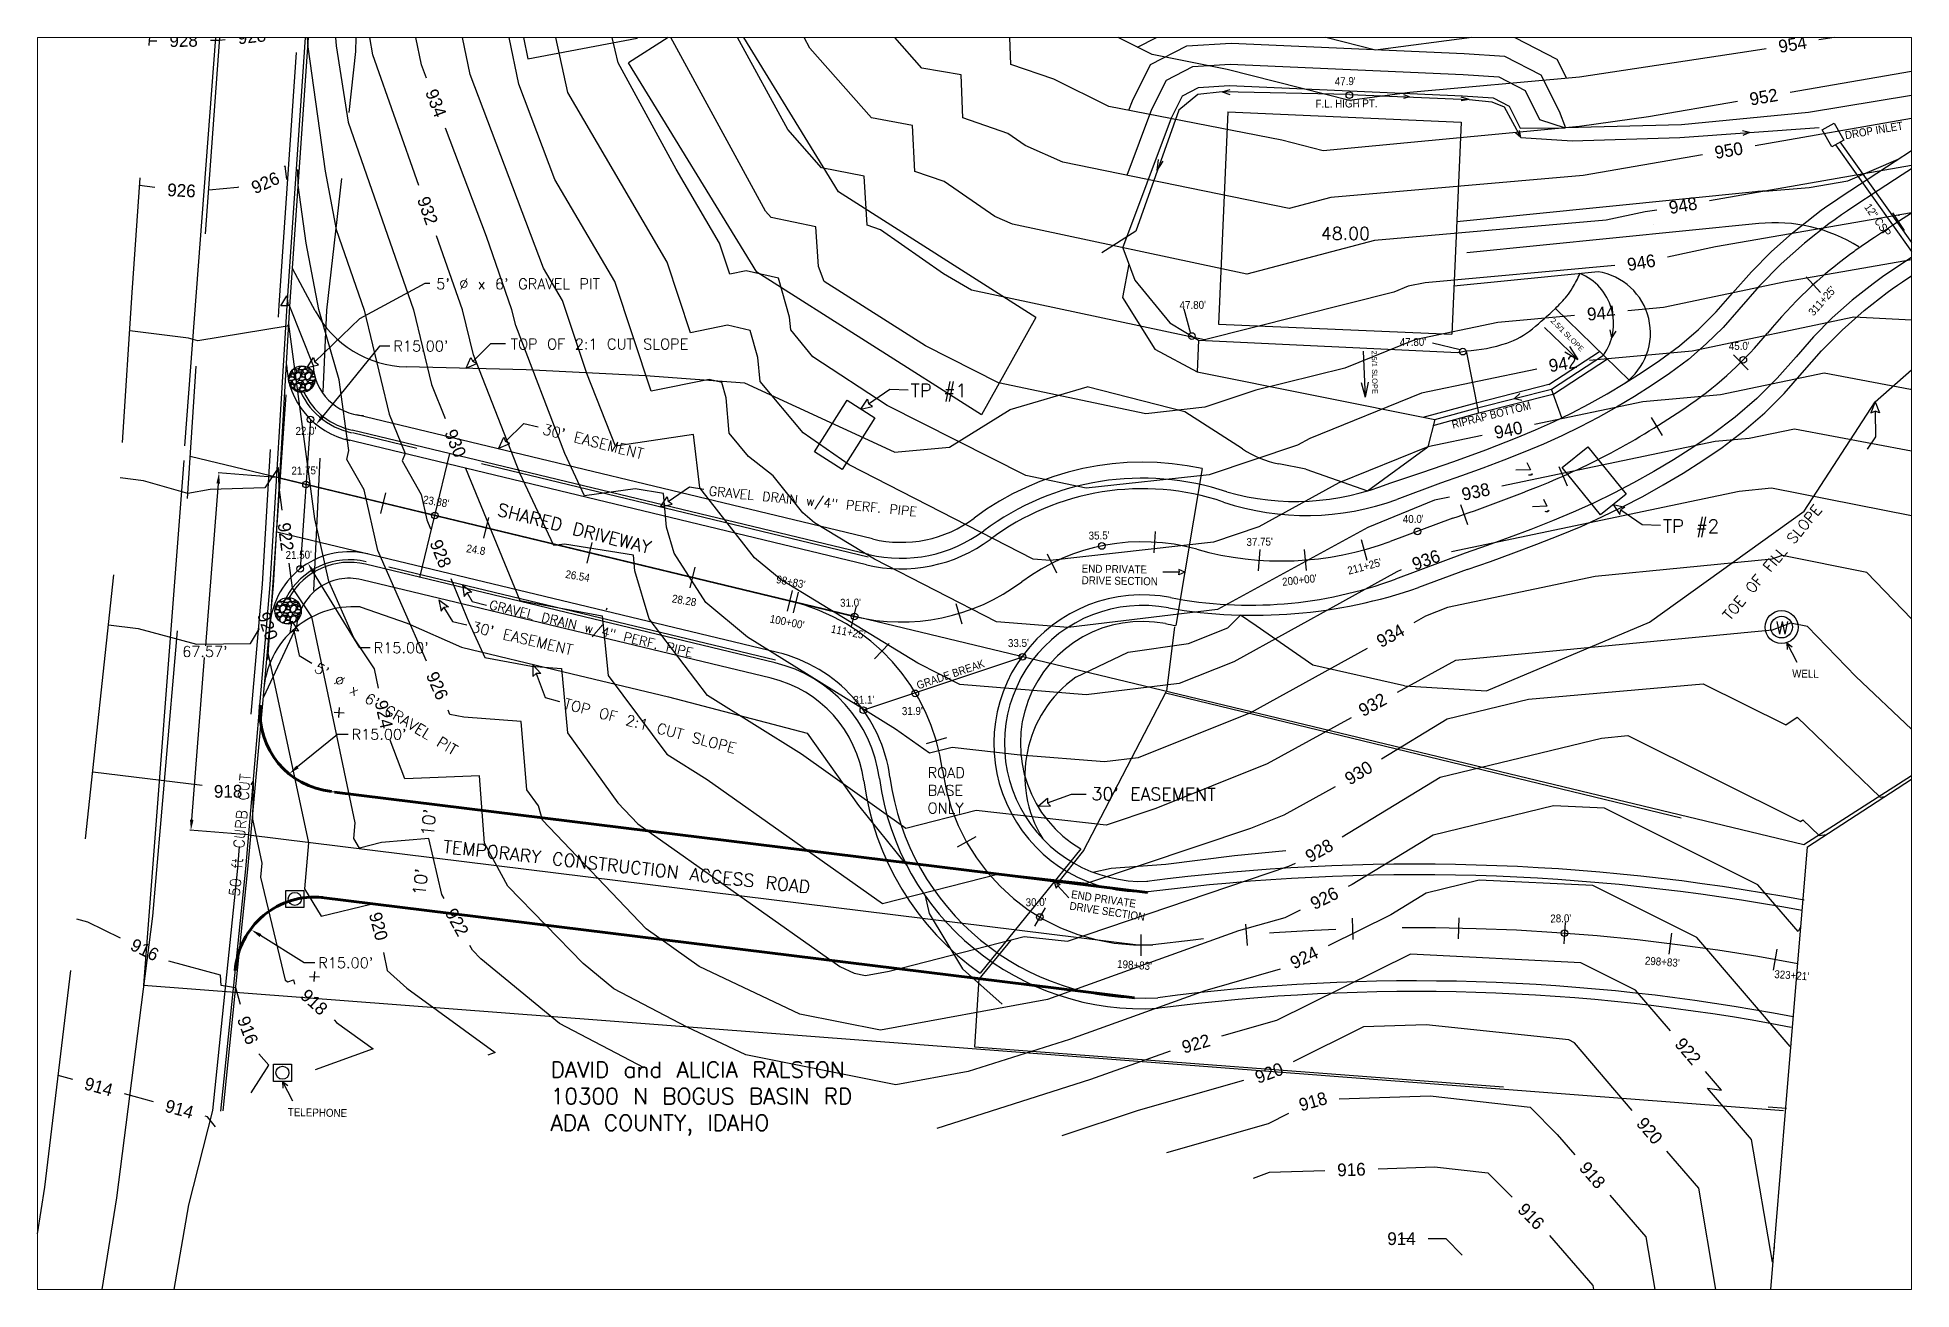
# Paper-space layout 'Plot 24x36' of a CAD drawing. Header units: inches. Extents: x 0 to 35.3, y 0 to 23.6.
# The model-space entities are those that its viewports show. They can reach past a viewport. Long polylines and large blocks are cut down to what shows.
import ezdxf
from ezdxf.enums import TextEntityAlignment as Align

# ---------------------------------------------------------------- set-up
doc = ezdxf.new("R2010")
doc.units = ezdxf.units.IN
doc.header["$MEASUREMENT"] = 0
for name, pattern in [('CENTER', [2, 1.25, -0.25, 0.25, -0.25]), ('CENTER2', [1.125, 0.75, -0.125, 0.125, -0.125]), ('DASHED', [0.75, 0.5, -0.25]), ('DASHED2', [0.375, 0.25, -0.125]), ('DASHEDX2', [1.5, 1, -0.5]), ('Solid', [0, 0])]:
    doc.linetypes.add(name, pattern=pattern)
for name, color, linetype in [('ADJOINER', 1, 'Continuous'), ('BOUNDARY', 6, 'Continuous'), ('CENTERLINE', 7, 'CENTER'), ('CTEXT', 251, 'Continuous'), ('CTR', 251, 'Continuous'), ('CTRINDEX', 7, 'Continuous'), ('D-BLDG', 2, 'Continuous'), ('D-CL', 5, 'CENTER2'), ('D-CONTOURS', 4, 'Continuous'), ('D-SCRATCH', 4, 'Continuous'), ('D-SEWER', 3, 'Continuous'), ('D-TEXT', 1, 'Continuous'), ('D-WATER', 4, 'Continuous'), ('Dim', 2, 'Continuous'), ('EP', 7, 'DASHED'), ('EX-FENCE', 1, 'FENCE_B_1-00_0-10'), ('FLOWLINE', 1, 'Continuous'), ('GRVL DRN LINE', 5, 'Continuous'), ('LAYER_2', 7, 'Continuous'), ('Object', 4, 'Continuous'), ('PRVT DRV', 8, 'DASHEDX2'), ('TBC', 7, 'Continuous'), ('Text', 3, 'Continuous'), ('TEXT100', 1, 'Continuous'), ('TOPS', 1, 'DASHED2')]:
    doc.layers.add(name, color=color, linetype=linetype)
doc.styles.add('ROMANC', font='txt')
doc.styles.add('SPHAND', font='SPHAND', dxfattribs={"bigfont": 'SPHAND'})
doc.styles.get("Standard").update_dxf_attribs({"font": 'txt.shx', "height": 2})
doc.linetypes.add('FENCE_B_1-00_0-10', pattern='A,0.7,-0.15,[10,scadline.shx,S=0.1,R=0,X=0,Y=0],-0.15', length=1)
doc.dimstyles.get("Standard").update_dxf_attribs({"dimtxt": 1.5, "dimasz": 0.75, "dimexe": 0.18, "dimexo": 0.0625, "dimgap": 0.09, "dimtad": 0, "dimtih": 1, "dimtoh": 1, "dimzin": 0, "dimdsep": 46, "dimtxsty": 'Standard', "dimcen": 0.09, "dimadec": 0, "dimazin": 0, "dimtfac": 1, "dimtofl": 0, "dimtmove": 0, "dimatfit": 3, "dimfxl": 1, "dimtolj": 1, "dimtzin": 0, "dimarcsym": 0})

psp = doc.layouts.new('Plot 24x36')

msp = doc.modelspace()

# ---------------------------------------------------------------- texts
at = {"layer": 'CTEXT', "style": 'ROMANC'}
for s, rotation, p in [('928', 6.35293, (873.178, 815.26, 928)), ('928', 0.68721, (860.338, 814.505, 928)), ('954', 9.46682, (1163.581, 813.766, 954)), ('934', 290.72345, (907.907, 802.703, 934)), ('952', 9.74455, (1158.142, 803.858, 952)), ('950', 9.84737, (1151.551, 793.796, 950)), ('926', 23.88013, (875.748, 787.696, 926)), ('926', 357.19291, (859.942, 786.244, 926)), ('932', 289.42815, (906.33, 782.439, 932)), ('948', 9.8797, (1142.938, 783.418, 948)), ('946', 9.30931, (1135.07, 772.663, 946)), ('944', 5.13942, (1127.525, 763.126, 944)), ('942', 9.42074, (1120.299, 753.597, 942)), ('940', 11.824, (1110.01, 741.099, 940)), ('930', 292.3016, (911.571, 738.593, 930)), ('938', 11.824, (1103.877, 729.47, 938)), ('922', 277.41712, (879.595, 720.974, 922)), ('928', 292.24204, (908.778, 717.796, 928)), ('936', 20.02684, (1094.5, 716.61, 936)), ('920', 289.13908, (876.182, 704.147, 920)), ('934', 28.86836, (1087.795, 702.338, 934)), ('926', 293.74306, (908.145, 692.912, 926)), ('924', 282.79668, (898.086, 687.504, 924)), ('932', 28.76748, (1084.409, 689.331, 932)), ('930', 31.14483, (1081.789, 676.488, 930)), ('918', 0.52295, (868.725, 673.008, 918)), ('928', 29.44487, (1074.361, 661.823, 928)), ('926', 26.30604, (1075.32, 652.862, 926)), ('920', 284.63219, (897.078, 647.565, 920)), ('922', 298.73257, (911.866, 648.354, 922)), ('916', 334.27263, (853.011, 643.15, 916)), ('924', 26.18432, (1071.52, 641.671, 924)), ('918', 317.78197, (884.948, 633.286, 918)), ('916', 290.48995, (872.428, 627.974, 916)), ('922', 16.05342, (1051.133, 625.45, 922)), ('922', 310.59829, (1143.871, 624.014, 922)), ('920', 20.43904, (1064.922, 619.92, 920)), ('914', 344.54123, (844.329, 617.325, 914)), ('914', 344.54123, (859.542, 613.118, 914)), ('918', 15.98023, (1073.188, 614.56, 918)), ('920', 310.52756, (1136.638, 609.037, 920)), ('916', 1.90028, (1080.442, 601.716, 916)), ('918', 310.8286, (1125.856, 600.68, 918)), ('916', 314.37939, (1114.302, 592.916, 916)), ('914', 0.0821, (1089.884, 588.698, 914))]:
    msp.add_text(s, height=2.4, rotation=rotation, dxfattribs=at).set_placement(p, align=Align.MIDDLE_CENTER)
at = {"layer": 'D-TEXT'}
msp.add_text('48.00', height=2.4, dxfattribs=at).set_placement((1074.675, 776.937))
at = {"layer": 'D-WATER'}
msp.add_text('W', height=2.4, dxfattribs=at).set_placement((1160.388, 702.622))
at = {"layer": 'PRVT DRV', "color": 7, "insert": (868.889, 653.311), "char_height": 2, "width": 72.66814, "attachment_point": 1, "rotation": 84.76211}
msp.add_mtext('50 ft CURB CUT', dxfattribs=at)
at = {"layer": 'PRVT DRV', "color": 3, "insert": (1000.564, 677.52), "char_height": 2, "width": 26.09418, "attachment_point": 1}
msp.add_mtext('ROAD\\PBASE\\PONLY', dxfattribs=at)
at = {"layer": 'PRVT DRV', "color": 7, "insert": (929.517, 622.048), "char_height": 3, "width": 81.5181, "attachment_point": 1}
msp.add_mtext('DAVID and ALICIA RALSTON\\P10300 N BOGUS BASIN RD\\PADA COUNTY, IDAHO', dxfattribs=at)
at = {"layer": 'Text', "style": 'SPHAND', "width": 0.92}
for s, height, rotation, p in [("47.9'", 1.5, 0.92223, (1077.319, 806.046)), ('F.L. HIGH PT.', 1.5, 0.32583, (1073.686, 801.842)), ('DROP INLET', 1.5, 9.72497, (1173.59, 795.879)), ('12" CSP', 1.5, 305.28895, (1177.022, 783.09)), ("311+25'", 1.5, 48.35831, (1167.535, 762.47)), ("47.80'", 1.5, 0.92223, (1048.064, 763.863)), ('2.5/1 SLOPE', 1, 314.74877, (1117.901, 761.598)), ('2.5/1 SLOPE', 1, 271.02742, (1084.244, 756.084)), ("47.80'", 1.5, 0.92223, (1089.563, 756.892)), ("45.0'", 1.5, 0.92223, (1151.572, 756.157)), ('RIPRAP BOTTOM', 1.5, 14.15343, (1099.579, 741.336, -942)), ("22.0'", 1.5, 0.92223, (881.446, 740.163, 924)), ("21.75'", 1.5, 0.92223, (880.674, 732.669)), ("23.88'", 1.5, 350.32479, (905.346, 727.295)), ("40.0'", 1.5, 0.92223, (1090.131, 723.548)), ("35.5'", 1.5, 0.92223, (1030.922, 720.438)), ("37.75'", 1.5, 0.92223, (1060.669, 719.244, 1775.495)), ("21.50'", 1.5, 0.92223, (879.573, 716.782)), ('24.8', 1.5, 350.32479, (913.532, 718.093)), ('26.54', 1.5, 350.32479, (932.204, 713.237)), ("98+83'", 1.5, 348.91461, (971.924, 712.273, -938)), ('DRIVE SECTION', 1.5, 359.10829, (1029.591, 712.04, -1286.341)), ('END PRIVATE', 1.5, 359.10829, (1029.6, 714.243, -1286.341)), ("200+00'", 1.5, 6.27756, (1067.472, 711.711)), ("211+25'", 1.5, 14.96682, (1079.938, 713.812)), ('28.28', 1.5, 350.32479, (952.284, 708.636)), ("31.0'", 1.5, 0.92223, (984.077, 707.776, 835.495)), ("100+00'", 1.5, 348.91461, (970.721, 704.834, -938)), ("111+25'", 1.5, 348.91461, (982.245, 702.933, -102.505)), ("33.5'", 1.5, 0.92223, (1015.719, 700.178, 835.495)), ('GRADE BREAK', 1.5, 18.65478, (998.796, 692.198, 835.495)), ('WELL', 1.5, 358.99998, (1163.494, 694.474, -939.985)), ("31.1'", 1.5, 0.92223, (986.59, 689.479, 835.495)), ("31.9'", 1.5, 0.92223, (995.725, 687.36, 835.495)), ('END PRIVATE', 1.5, 351.38594, (1027.533, 652.902, -1286.341)), ("30.0'", 1.5, 0.92223, (1019.05, 651.332, 1670.99)), ('DRIVE SECTION', 1.5, 351.38594, (1027.228, 650.72, -1286.341)), ("28.0'", 1.5, 0.92223, (1117.935, 648.273, 1670.99)), ("198+83'", 1.5, 356.06577, (1036.235, 639.757, -12)), ("298+83'", 1.5, 356.06577, (1135.706, 640.359, -12)), ("323+21'", 1.5, 356.06577, (1160.096, 637.819, -12)), ('TELEPHONE', 1.5, 358.99998, (879.976, 611.804, -939.985))]:
    msp.add_text(s, height=height, rotation=rotation, dxfattribs=at).set_placement(p)
at = {"layer": 'Text'}
for s, height, rotation, p in [("5' Ø x 6' GRAVEL PIT", 2, 0.02035, (907.946, 767.617, 998)), ("30' EASEMENT", 2, 345.84039, (927.828, 740.353, 998)), ('GRAVEL DRAIN w/4" PERF. PIPE', 1.75, 354.24149, (959.263, 728.764, 998)), ('SHARED DRIVEWAY', 2.4, 345.84039, (919.286, 724.998, 998)), ('TOE OF FILL SLOPE', 2, 50.14013, (1151.771, 705.015, 998)), ('GRAVEL DRAIN w/4" PERF. PIPE', 1.75, 346.59345, (917.816, 707.366, 998)), ("30' EASEMENT", 2, 346.84758, (914.419, 703.093, 998)), ("5' Ø x 6' GRAVEL PIT", 2, 328.80192, (884.762, 695.696, 998)), ('TOP OF 2:1 CUT SLOPE', 2, 345.21313, (931.831, 688.632, 998)), ("30' EASEMENT", 2.4, 359.63331, (1031.446, 671.363, 998)), ("10'", 2.4, 83.63476, (907.419, 664.426, 66)), ('TEMPORARY CONSTRUCTION ACCESS ROAD', 2.4, 353.63476, (909.142, 661.449, 66)), ("10'", 2.4, 83.63476, (905.881, 653.225, 66))]:
    msp.add_text(s, height=height, rotation=rotation, dxfattribs=at).set_placement(p)
msp.add_text('TOP OF 2:1 CUT SLOPE', height=2, dxfattribs=at).set_placement((922.011, 756.288, 998))
at = {"layer": 'Text', "char_height": 2.5, "width": 13.1562, "attachment_point": 1}
for s, insert in [('TP #1', (997.365, 749.769)), ('TP #2', (1139.151, 724.224))]:
    msp.add_mtext(s, dxfattribs=dict(at, insert=insert))
at = {"layer": 'Text', "char_height": 2.5, "attachment_point": 1, "rotation": 295}
for insert, width in [((1113.395, 735.241, 12), 4.51752), ((1116.528, 728.364, 12), 4.51553)]:
    msp.add_mtext("7'", dxfattribs=dict(at, insert=insert, width=width))

# ---------------------------------------------------------------- blocks, each defined once
blk = doc.blocks.new('*D14')
at = {"layer": 'Defpoints', "color": 0}
for p in [(883.78, 715.97), (891.62, 703.18)]:
    blk.add_point(p, dxfattribs=at)
at = {"layer": 'Dim', "color": 0, "lineweight": -2}
for p, q in [((893.53, 700.05), (884.83, 714.26)), ((895.53, 700.05), (893.53, 700.05))]:
    blk.add_line(p, q, dxfattribs=at)
at = {"layer": 'Dim', "color": 0}
blk.add_solid([(885.11, 714.44), (884.54, 714.09), (883.78, 715.97)], dxfattribs=at)
at = {"layer": 'Dim', "color": 0, "insert": (901.36, 700.05), "char_height": 2, "attachment_point": 5}
blk.add_mtext("\\A1;R15.00'", dxfattribs=at)
blk = doc.blocks.new('*D15')
at = {"layer": 'Defpoints', "color": 0}
for p in [(894.73, 753.81), (885.32, 742.13)]:
    blk.add_point(p, dxfattribs=at)
at = {"layer": 'Dim', "color": 0, "lineweight": -2}
for p, q in [((897.23, 756.92), (886.57, 743.69)), ((899.23, 756.92), (897.23, 756.92))]:
    blk.add_line(p, q, dxfattribs=at)
at = {"layer": 'Dim', "color": 0}
blk.add_solid([(886.31, 743.9), (886.83, 743.48), (885.32, 742.13)], dxfattribs=at)
at = {"layer": 'Dim', "color": 0, "insert": (905.07, 756.92), "char_height": 2, "attachment_point": 5}
blk.add_mtext("\\A1;R15.00'", dxfattribs=at)
blk = doc.blocks.new('Tick')
at = {"layer": 'D-SCRATCH'}
blk.add_line((0, -2), (0, 2), dxfattribs=at)
blk = doc.blocks.new('*D26')
at = {"layer": 'Defpoints', "color": 0, "linetype": 'Continuous'}
for p in [(877.89, 732.16), (861.72, 665.65), (872.59, 664.8)]:
    blk.add_point(p, dxfattribs=at)
at = {"layer": 'PRVT DRV', "color": 0, "linetype": 'Continuous', "lineweight": -2}
for p, q in [((877.83, 732.16), (866.83, 733.03)), ((866.86, 731.02), (864.45, 700.42)), ((861.87, 667.65), (864.28, 698.24)), ((872.53, 664.8), (861.54, 665.67))]:
    blk.add_line(p, q, dxfattribs=at)
at = {"layer": 'PRVT DRV', "color": 0, "linetype": 'Continuous'}
for points in [[(866.52, 731.04), (867.19, 730.99), (867.01, 733.01)], [(861.54, 667.67), (862.21, 667.62), (861.72, 665.65)]]:
    blk.add_solid(points, dxfattribs=at)
at = {"layer": 'PRVT DRV', "color": 0, "linetype": 'Continuous', "lineweight": 9, "insert": (864.36, 699.33), "char_height": 2, "attachment_point": 5}
blk.add_mtext("\\A1;67.57'", dxfattribs=at)
blk = doc.blocks.new('*D27')
at = {"layer": 'Defpoints', "color": 0}
for p in [(873.13, 646.89), (885.85, 638.94)]:
    blk.add_point(p, dxfattribs=at)
at = {"layer": 'Dim', "color": 0, "lineweight": -2}
for p, q in [((883.07, 640.68), (874.83, 645.83)), ((885.07, 640.68), (883.07, 640.68))]:
    blk.add_line(p, q, dxfattribs=at)
at = {"layer": 'Dim', "color": 0}
blk.add_solid([(875, 646.11), (874.65, 645.55), (873.13, 646.89)], dxfattribs=at)
at = {"layer": 'Dim', "color": 0, "insert": (890.91, 640.68), "char_height": 2, "attachment_point": 5}
blk.add_mtext("\\A1;R15.00'", dxfattribs=at)
blk = doc.blocks.new('*D28')
at = {"layer": 'Defpoints', "color": 0}
for p in [(891.9, 685.82), (880.28, 676.34)]:
    blk.add_point(p, dxfattribs=at)
at = {"layer": 'Dim', "color": 0, "lineweight": -2}
for p, q in [((889.35, 683.74), (881.83, 677.6)), ((891.35, 683.74), (889.35, 683.74))]:
    blk.add_line(p, q, dxfattribs=at)
at = {"layer": 'Dim', "color": 0}
blk.add_solid([(881.62, 677.86), (882.04, 677.35), (880.28, 676.34)], dxfattribs=at)
at = {"layer": 'Dim', "color": 0, "insert": (897.18, 683.74), "char_height": 2, "attachment_point": 5}
blk.add_mtext("\\A1;R15.00'", dxfattribs=at)

# ---------------------------------------------------------------- dimensions: what is measured, and where the dimension line sits
at = {"layer": 'Dim'}
for center, mpoint, picture, middle in [((894.73, 753.811), (885.316, 742.133), '*D15', (897.232, 756.916)), ((891.617, 703.177), (883.784, 715.97), '*D14', (893.529, 700.055))]:
    dim = msp.add_radius_dim(center=center, mpoint=mpoint, dimstyle='Standard', override={"dimasz": 2, "dimgap": 1, "dimpost": "'", "dimtmove": 1}, dxfattribs=at)
    dim.commit()
    dim.dimension.update_dxf_attribs({"geometry": picture, "text_midpoint": middle, "dimtype": 164})
at = {"layer": 'Dim', "color": 7}
for center, mpoint, picture, middle in [((891.899, 685.821, 6.746), (880.276, 676.34, 6.746), '*D28', (889.346, 683.738, 6.746)), ((885.853, 638.944, 0.14), (873.129, 646.889, 0.14), '*D27', (883.073, 640.68, 0.14))]:
    dim = msp.add_radius_dim(center=center, mpoint=mpoint, dimstyle='Standard', override={"dimasz": 2, "dimgap": 1, "dimpost": "'", "dimtmove": 1}, dxfattribs=at)
    dim.commit()
    dim.dimension.update_dxf_attribs({"geometry": picture, "text_midpoint": middle, "dimtype": 164})
at = {"layer": 'PRVT DRV', "color": 7, "linetype": 'Continuous', "lineweight": 9}
dim = msp.add_aligned_dim(p1=(877.889, 732.157), p2=(872.594, 664.799), distance=-10.911, dimstyle='Standard', override={"dimasz": 2, "dimpost": "'"}, dxfattribs=at)
dim.commit()
dim.dimension.update_dxf_attribs({"geometry": '*D26', "text_midpoint": (864.365, 699.333)})

# ---------------------------------------------------------------- hatches: boundary and pattern name
at = {"layer": 'Object'}
h = msp.add_hatch(dxfattribs=at)
h.set_pattern_fill('GRAVEL', color=256, scale=2, style=0)
h.set_pattern_definition([(228.0128, (-5.31031, 16.19178), (-15.999996464, -18.000002683), [0.269072, -26.638176]), (184.9697, (-5.49031, 15.991776), (24.000002103, 1.999982614), [0.461736, -45.71185]), (132.5104, (-5.95031, 15.95178), (19.999981437, -22.000017348), [0.325576, -32.232064]), (267.2737, (-6.73031, 15.45178), (1.9999920355, 40.00000059), [0.420476, -41.627116]), (292.8337, (-6.75031, 15.03178), (-10.000019811, 23.9999928236), [0.41231, -40.818746]), (357.2737, (-6.59031, 14.65178), (-40.00000059, 1.9999920355), [0.420476, -41.627116]), (37.6942, (-6.17031, 14.631776), (-26.0000146912, -19.9999808103), [0.556058, -55.049698]), (72.2553, (-5.73031, 14.971776), (14.0000215254, 43.9999924625), [0.524976, -51.972642]), (121.4296, (-5.57031, 15.47178), (-16.000016468, 25.999990073), [0.4219, -41.768146]), (175.2364, (-5.79031, 15.83178), (22.000001893, -1.999983065), [0.481664, -23.601526]), (222.3974, (-6.27031, 15.871776), (-24.000014702, -21.999984164), [0.622896, -61.66675]), (138.8141, (-4.75031, 15.43178), (-14.000005894, 11.999994627), [0.212602, -21.047688]), (171.4692, (-4.91031, 15.57178), (25.99999657, -4.00001582), [0.404474, -40.043022]), (225, (-5.3103, 15.6318), (-2e-16, -2.0000006), [0.282842, -2.545584]), (203.1986, (-5.4503, 15.87178), (9.99999946, 4.00000265), [0.152316, -15.07923]), (291.8014, (-5.5903, 15.81178), (-1.99999982, 6.00000055), [0.215406, -10.554924]), (30.9638, (-5.5103, 15.61178), (5.99999604, 4.00000497), [0.349858, -11.312046]), (161.5651, (-5.2103, 15.7918), (4.00000087, -1.9999968), [0.252982, -6.071574]), (16.3895, (-6.75031, 15.81178), (20.000004397, 5.99998542), [0.3544, -35.08569]), (70.3462, (-6.41031, 15.91178), (-7.999990495, -22.000004271), [0.297322, -29.434816]), (293.1986, (-5.2103, 16.19178), (-4.00000265, 9.99999946), [0.30463, -14.926916]), (343.6105, (-5.09031, 15.91178), (-20.000004397, 5.99998542), [0.3544, -35.08569]), (339.444, (-6.75031, 14.57178), (-10.00000369, 3.999991993), [0.34176, -16.746248]), (294.7751, (-6.43031, 14.45178), (-9.999984378, 22.000006844), [0.286356, -28.349286]), (66.8014, (-5.1903, 14.19178), (4.00000265, 9.99999946), [0.30463, -14.926916]), (17.354, (-5.07031, 14.47178), (-26.000004038, -7.999989005), [0.335262, -33.190848]), (69.444, (-6.17031, 14.19178), (-3.999991993, -10.00000369), [0.17088, -16.917128]), (101.3099, (-5.3103, 14.19178), (-1.99999526, 8.0000015), [0.10198, -10.096058]), (165.9638, (-5.3303, 14.29178), (6.0000011, -1.99999611), [0.41231, -7.8339]), (186.009, (-5.73031, 14.39178), (19.999999502, 1.999998635), [0.3821, -37.827846]), (303.6901, (-5.5103, 15.4318), (-2.00000267, 3.99999912), [0.288444, -6.922658]), (353.1572, (-5.35031, 15.191776), (33.999998731, -4.000015996), [0.503588, -49.855126]), (60.9454, (-4.85031, 15.13178), (-8.000000054, -14.00000077), [0.205912, -20.385348]), (90, (-4.7503, 15.3118), (-2, 2), [0.12, -1.88]), (120.2564, (-5.77031, 14.45178), (7.999989774, -14.000004912), [0.277848, -27.50704]), (48.0128, (-5.91031, 14.69178), (15.999996464, 18.000002683), [0.538144, -26.369104]), (0, (-5.5503, 15.0918), (2, 2), [0.52, -1.48]), (325.3048, (-5.03031, 15.09178), (-19.999988518, 14.000017219), [0.316228, -31.306548]), (254.0546, (-4.7703, 14.91178), (-1.99999978, -8.000000253), [0.291204, -14.269016]), (207.646, (-4.85031, 14.631776), (-37.9999916144, -20.0000154263), [0.47413, -46.938948]), (175.4261, (-5.27031, 14.411776), (-26.0000011166, 1.9999896023), [0.501598, -49.658148])])
edge = h.paths.add_edge_path()
edge.add_arc((882.64, 750.681), 2.5, 0, 360)
h = msp.add_hatch(dxfattribs=at)
h.set_pattern_fill('GRAVEL', color=256, scale=2, style=0)
h.set_pattern_definition([(228.0128, (-2.1237, 4.34445), (-15.999996464, -18.000002683), [0.269072, -26.638176]), (184.9697, (-2.3037, 4.14445), (24.000002103, 1.999982614), [0.461736, -45.71185]), (132.5104, (-2.7637, 4.10445), (19.999981437, -22.000017348), [0.325576, -32.232064]), (267.2737, (-3.5437, 3.60445), (1.9999920355, 40.00000059), [0.420476, -41.627116]), (292.8337, (-3.5637, 3.18445), (-10.000019811, 23.9999928236), [0.41231, -40.818746]), (357.2737, (-3.4037, 2.80445), (-40.00000059, 1.9999920355), [0.420476, -41.627116]), (37.6942, (-2.9837, 2.78445), (-26.0000146912, -19.9999808103), [0.556058, -55.049698]), (72.2553, (-2.5437, 3.12445), (14.0000215254, 43.9999924625), [0.524976, -51.972642]), (121.4296, (-2.3837, 3.62445), (-16.000016468, 25.999990073), [0.4219, -41.768146]), (175.2364, (-2.6037, 3.98445), (22.000001893, -1.999983065), [0.481664, -23.601526]), (222.3974, (-3.0837, 4.02445), (-24.000014702, -21.999984164), [0.622896, -61.66675]), (138.8141, (-1.5637, 3.58445), (-14.000005894, 11.999994627), [0.212602, -21.047688]), (171.4692, (-1.7237, 3.72445), (25.99999657, -4.00001582), [0.404474, -40.043022]), (225, (-2.1237, 3.7845), (-2e-16, -2.0000006), [0.282842, -2.545584]), (203.1986, (-2.2637, 4.02445), (9.99999946, 4.00000265), [0.152316, -15.07923]), (291.8014, (-2.4037, 3.96445), (-1.99999982, 6.00000055), [0.215406, -10.554924]), (30.9638, (-2.3237, 3.76445), (5.99999604, 4.00000497), [0.349858, -11.312046]), (161.5651, (-2.0237, 3.94445), (4.00000087, -1.9999968), [0.252982, -6.071574]), (16.3895, (-3.5637, 3.96445), (20.000004397, 5.99998542), [0.3544, -35.08569]), (70.3462, (-3.2237, 4.06445), (-7.999990495, -22.000004271), [0.297322, -29.434816]), (293.1986, (-2.0237, 4.34445), (-4.00000265, 9.99999946), [0.30463, -14.926916]), (343.6105, (-1.9037, 4.06445), (-20.000004397, 5.99998542), [0.3544, -35.08569]), (339.444, (-3.5637, 2.72445), (-10.00000369, 3.999991993), [0.34176, -16.746248]), (294.7751, (-3.2437, 2.60445), (-9.999984378, 22.000006844), [0.286356, -28.349286]), (66.8014, (-2.0037, 2.34445), (4.00000265, 9.99999946), [0.30463, -14.926916]), (17.354, (-1.8837, 2.62445), (-26.000004038, -7.999989005), [0.335262, -33.190848]), (69.444, (-2.9837, 2.34445), (-3.999991993, -10.00000369), [0.17088, -16.917128]), (101.3099, (-2.1237, 2.34445), (-1.99999526, 8.0000015), [0.10198, -10.096058]), (165.9638, (-2.1437, 2.44445), (6.0000011, -1.99999611), [0.41231, -7.8339]), (186.009, (-2.5437, 2.54445), (19.999999502, 1.999998635), [0.3821, -37.827846]), (303.6901, (-2.3237, 3.58445), (-2.00000267, 3.99999912), [0.288444, -6.922658]), (353.1572, (-2.1637, 3.34445), (33.999998731, -4.000015996), [0.503588, -49.855126]), (60.9454, (-1.6637, 3.28445), (-8.000000054, -14.00000077), [0.205912, -20.385348]), (90, (-1.5637, 3.4645), (-2, 2), [0.12, -1.88]), (120.2564, (-2.5837, 2.60445), (7.999989774, -14.000004912), [0.277848, -27.50704]), (48.0128, (-2.7237, 2.84445), (15.999996464, 18.000002683), [0.538144, -26.369104]), (0, (-2.3637, 3.2445), (2, 2), [0.52, -1.48]), (325.3048, (-1.8437, 3.24445), (-19.999988518, 14.000017219), [0.316228, -31.306548]), (254.0546, (-1.5837, 3.06445), (-1.99999978, -8.00000025), [0.291204, -14.269016]), (207.646, (-1.6637, 2.78445), (-37.9999916144, -20.0000154263), [0.47413, -46.938948]), (175.4261, (-2.0837, 2.56445), (-26.0000011166, 1.9999896023), [0.501598, -49.658148])])
edge = h.paths.add_edge_path()
edge.add_arc((880.019, 707.015), 2.5, 0, 360)

# ---------------------------------------------------------------- linework, layer by layer
at = {"layer": 'ADJOINER'}
for p, q in [((860.353, 735.359), (852.773, 636.486)), ((852.773, 636.486), (1161.873, 612.88))]:
    msp.add_line(p, q, dxfattribs=at)
at = {"layer": 'ADJOINER', "color": 7, "lineweight": 60}
for p, q in [((888.806, 672.872), (1041.98, 653.948)), ((886.353, 653.023), (1039.528, 634.099))]:
    msp.add_line(p, q, dxfattribs=at)
at = {"layer": 'ADJOINER', "color": 5, "linetype": 'Continuous', "ltscale": 20}
msp.add_line((872.594, 664.799), (1040.754, 644.024), dxfattribs=at)
at = {"layer": 'BOUNDARY'}
for p, q in [((860.561, 738.09), (869.491, 855.011)), ((1328.614, 767.268), (1165.723, 662.898)), ((885.054, 730.433), (861.564, 736.085)), ((1165.723, 662.898), (885.054, 730.433))]:
    msp.add_line(p, q, dxfattribs=at)
at = {"layer": 'CENTERLINE', "flags": 128}
msp.add_lwpolyline([(826.757, 489.788), (839.815, 546.667), (847.726, 596.403), (854.564, 649.46), (860.055, 713.178), (863.565, 765.577), (867.098, 814.208), (870.635, 867.286), (881.665, 930.929), (889.646, 958.989), (897.906, 973.964), (924.163, 1015.747), (962.281, 1060.133), (997.501, 1096.335), (1039.899, 1139.505), (1076.512, 1178.056), (1110.05, 1217.188), (1138.415, 1265.252), (1155.94, 1316.876)], dxfattribs=at)
at = {"layer": 'CTR'}
for points, elevation in [([(1165.079, 822.61), (1154.51, 820.804), (1146.286, 820.213), (1123.477, 816.958), (1103.952, 815.177), (1084.991, 812.701), (1051.049, 821.267), (1034.269, 830.169), (1033.787, 836.366), (1027.649, 837.295), (1005.456, 859.765), (987.239, 893.695), (979.131, 903.189), (972.107, 919.742), (965.759, 936.323), (963.977, 947.14), (967.66, 996.07), (971.935, 1018.993), (976.759, 1026.269)], 956), ([(1158.609, 812.937), (1155.757, 812.462), (1123.45, 807.616), (1091.47, 804.699), (1080.053, 803.208), (1057.039, 809.056), (1042.87, 811.832), (1029.289, 818.696), (1025.256, 820.097), (1025.1, 827.13), (1018.382, 828.066), (1011.414, 835.952), (997.555, 850.106), (973.31, 897.657), (972.209, 898.946), (959.932, 930.771), (956.752, 950.066), (960.412, 998.273), (962.32, 1008.504)], 954), ([(1153.175, 803.005), (1136.446, 800.132), (1123.424, 798.274), (1075.115, 793.715), (1067.307, 795.699), (1034.723, 802.084), (1024.336, 807.188), (1016.229, 810.004), (1015.981, 817.581), (1008.926, 818.678), (993.922, 835.658), (989.074, 840.61), (979.294, 859.961), (965.127, 892.791), (964.067, 899.197), (954.106, 925.218), (949.528, 952.991), (952.04, 985.794)], 952), ([(1137.972, 782.553), (1135.825, 782.179), (1128.468, 780.638), (1084.759, 776.798), (1060.71, 770.441), (1016.571, 779.869), (1013.253, 781.322), (1003.687, 787.903), (998.176, 789.818), (997.744, 798.484), (990.014, 799.902), (978.395, 813.052), (970.652, 827.25), (967.249, 841.891), (950.903, 879.771), (947.329, 901.373), (942.452, 914.112), (936.839, 948.17)], 948), ([(1130.071, 772.068), (1094.366, 768.857), (1091.152, 768.184), (1088.439, 767.086), (1052.726, 758.064), (1008.832, 767.457), (1003.577, 770.499), (991.709, 778.835), (989.149, 779.724), (988.626, 788.936), (980.558, 790.514), (974.211, 797.696), (961.173, 821.607), (955.441, 846.263), (943.792, 873.26), (938.96, 902.461), (936.625, 908.56), (933.432, 927.932)], 946), ([(1122.506, 762.674), (1108.025, 761.372), (1092.388, 758.098), (1079.191, 752.758), (1062.396, 748.578), (1052.816, 745.378), (1041.716, 744.167), (1013.945, 749.99), (1000.155, 756.975), (981.039, 769.09), (979.972, 771.931), (979.507, 779.387), (971.102, 781.125), (970.028, 782.341), (951.694, 815.963), (943.633, 850.635), (936.68, 866.75), (930.165, 905.596)], 944), ([(906.123, 807.417), (905.169, 809.938), (902.034, 824.756), (891.843, 887.313), (891.024, 899.472), (888.682, 904.041), (876.2, 899.399), (869.653, 899.113), (862.98, 899.476)], 934), ([(1115.366, 752.564), (1093.624, 748.013), (1072.59, 739.501), (1070.297, 738.234), (1053.62, 732.665), (1030.438, 730.136), (1019.057, 732.522), (992.958, 745.743), (978.932, 754.911), (974.762, 759.947), (974.546, 762.361), (972.483, 769.687), (966.385, 771.06), (963.285, 770.439), (961.329, 776.331), (953.173, 790.223), (942.214, 810.32), (931.826, 855.007), (929.568, 860.239), (926.129, 880.551)], 942), ([(904.654, 787.192), (895.984, 811.773), (893.044, 828.658), (890.712, 851.392), (887.147, 866.3), (886.408, 872.187), (884.426, 876.984), (871.541, 872.513), (858.648, 873.109)], 932), ([(1098.944, 728.438), (1096.096, 727.842), (1083.508, 722.748), (1055.229, 707.239), (1027.062, 703.87), (1013.554, 704.947), (990.537, 716.769), (979.258, 723.624), (977.059, 725.454), (971.435, 732.451), (966.832, 736.078), (963.185, 740.483), (962.586, 747.16), (961.774, 750.043), (959.374, 750.584), (948.489, 748.404), (941.621, 769.092), (930.328, 788.328), (923.54, 806.269), (917.155, 836.45)], 938), ([(1282.504, 737.619), (1281.386, 772.435), (1278.9, 777.809), (1263.25, 807.686), (1258.856, 812.815), (1252.386, 814.968), (1229.089, 823.874), (1205.302, 820.723), (1168.552, 814.595)], 954), ([(1089.828, 714.719), (1088.968, 714.371), (1058.25, 697.422), (1047.988, 693.32), (1030.474, 691.215), (1006.62, 693.117), (998.732, 697.169), (972.953, 712.836), (967.928, 717.018), (957.613, 730.187), (956.419, 740.222), (941.719, 738.034), (936.317, 751.765), (931.767, 765.473), (928.157, 771.62), (914.355, 808.104), (911.934, 819.543)], 936), ([(878.187, 815.818), (879.333, 815.946), (879.426, 815.717)], 928), ([(883.46, 819.18), (883.725, 813.285), (886.992, 789.896), (889.065, 778.911), (894.351, 763.694), (899.084, 744.085), (902.091, 736.674), (901.529, 735.296), (905.09, 728.954), (906.181, 724.145), (906.87, 722.461)], 928), ([(853.899, 814.428), (855.298, 814.444)], 928), ([(865.378, 814.565), (867.123, 814.586), (868.169, 814.703)], 928), ([(1274.547, 732.495), (1273.481, 747.627), (1272.842, 765.161), (1266.463, 778.951), (1253.733, 802.714), (1244.993, 806.559), (1223.824, 814.651), (1211.43, 813.009), (1163.109, 804.711)], 952), ([(1083.382, 699.905), (1061.415, 687.795), (1040.22, 679.321), (1033.886, 678.56), (1018.032, 679.824), (1005.174, 681.27), (1000.891, 680.169), (994.512, 684.692), (966.648, 702.048), (958.796, 708.583), (952.815, 717.889), (951.355, 722.803), (950.814, 729.143), (945.464, 729.987), (935.921, 728.666), (932.179, 736.635), (922.924, 760.816), (922.213, 763.761), (917.429, 777.535), (909.69, 797.989)], 934), ([(1258.494, 722.15), (1257.615, 734.631), (1255.216, 753.822), (1240.535, 783.202), (1214.481, 794.611), (1208.065, 794.76), (1147.903, 784.282)], 948), ([(879.794, 788.333), (879.476, 790.906), (879.308, 790.634)], 926), ([(906.116, 697.525), (896.948, 718.367), (894.355, 729.798), (891.132, 735.537), (891.462, 737.245), (889.651, 750.574), (885.823, 763.835), (883.469, 776.308), (881.943, 787.234), (881.861, 790.199)], 926), ([(854.936, 786.794), (852.045, 787.147)], 926), ([(870.779, 786.858), (870.466, 786.805), (865.071, 786.303), (864.982, 786.302)], 926), ([(1250.399, 716.928), (1246.184, 749.453), (1237.388, 766.998), (1227.398, 776.256), (1210.515, 783.641), (1197.065, 783.953), (1149.029, 775.587), (1140.002, 773.696)], 946), ([(1080.416, 686.861), (1064.581, 678.168), (1043.581, 669.772), (1034.233, 666.646), (1009.708, 669.403), (996.474, 666.002), (976.766, 679.975), (959.049, 691.041), (948.078, 705.492), (945.359, 714.534), (945.104, 717.532), (932.133, 719.576), (930.122, 719.298), (923.694, 732.987), (914.977, 755.239), (912.926, 763.739), (908.006, 777.686)], 932), ([(1242.097, 711.559), (1237.152, 745.085), (1235.002, 749.374), (1212.822, 769.927), (1206.549, 772.671), (1186.066, 773.147), (1162.233, 768.996), (1139.246, 764.18), (1132.545, 763.577)], 944), ([(878.642, 764.511), (879.803, 766.381), (880.037, 764.483), (878.642, 764.511)], 924), ([(897.06, 692.438), (896.304, 696.078), (892.423, 701.931), (887.716, 712.59), (885.049, 724.34), (880.145, 761.062), (879.858, 760.641), (863.051, 757.894), (861.288, 758.405), (850.198, 759.759)], 924), ([(1233.796, 706.191), (1229.943, 731.36), (1225.622, 741.096), (1203.221, 760.9), (1175.149, 762.344), (1144.635, 755.951), (1125.294, 754.212)], 942), ([(1217.205, 695.461), (1200.172, 733.479), (1198.405, 735.041), (1196.21, 735.151), (1163.94, 741.28), (1155.413, 739.494), (1149, 738.917), (1108.81, 730.503)], 938), ([(878.944, 725.972), (878.381, 730.3), (878.239, 734.041), (875.62, 730.201), (865.346, 729.86), (861.122, 729.106), (852.754, 731.532), (848.374, 732.067)], 922), ([(1209.207, 690.308), (1197.559, 715.278), (1188.735, 724.399), (1159.608, 730.11), (1153.505, 729.516), (1099.275, 718.163)], 936), ([(1201.21, 685.155), (1197.036, 694.103), (1177.566, 714.229), (1161.593, 717.474), (1159.676, 716.737), (1126.38, 713.493), (1098.568, 707.67), (1094.427, 705.994), (1092.209, 704.772)], 934), ([(909.443, 652.773), (909, 653.581), (906.55, 664.103), (897.66, 663.327), (893.485, 662.317), (892.406, 664.092), (892.653, 667.086), (884.491, 705.857), (880.847, 711.352), (880.245, 715.976)], 922), ([(910.685, 713.131), (914.077, 704.838), (917.129, 698.222), (925.919, 696.569), (931.588, 696.128), (932.687, 684.032), (942.154, 670.841), (945.97, 666.866), (984.008, 639.998), (986.693, 638.732), (988.838, 638.302), (993.324, 639.129), (1018.774, 645.67), (1026.912, 644.756), (1068.648, 658.876), (1069.896, 659.492)], 928), ([(1191.909, 679.133), (1175.526, 694.621), (1166.396, 704.059), (1163.226, 704.703), (1159.743, 703.365), (1100.047, 697.639), (1089.074, 691.614)], 932), ([(1070.802, 650.628), (1067.879, 649.183), (1059.152, 646.688), (1023.177, 633.792), (991.703, 627.984), (976.508, 631.035), (957.492, 640.001), (947.491, 647.065), (927.964, 667.535), (927.215, 670.269), (925.008, 673.261), (923.978, 686.165), (913.17, 687.006), (910.525, 687.503), (910.175, 688.299)], 926), ([(1066.994, 639.458), (1052.843, 635.411), (1027.294, 626.249), (1008.214, 620.185), (994.567, 617.666), (966.322, 623.338), (955.226, 628.57), (941.439, 635.801), (935.632, 640.563), (921.448, 655.143), (917.064, 663.249), (916.107, 675.948), (902.004, 675.355), (899.29, 682.621)], 924), ([(1078.666, 664.443), (1097.157, 675.698), (1127.546, 683.049), (1132.563, 683.496), (1165.081, 667.337), (1165.501, 667.616), (1168.58, 664.65), (1170.006, 664.891)], 928), ([(843.218, 676.699), (863.822, 674.133)], 918), ([(873.079, 674.218), (873.465, 674.855), (873.305, 667.732), (875.06, 659.474), (874.842, 656.83), (879.458, 637.404), (879.991, 637.097), (881.075, 637.489), (881.232, 636.677)], 918), ([(1165.164, 647.576), (1164.62, 646.555), (1157.05, 655.387), (1128.167, 669.801), (1118.513, 670.243), (1095.858, 664.762), (1080.569, 655.457), (1079.838, 655.095)], 926), ([(1163.299, 625.298), (1163.109, 624.942), (1145.521, 645.464), (1125.913, 655.249), (1104.492, 656.23), (1094.559, 653.827), (1087.855, 649.747), (1076.038, 643.905)], 924), ([(848.473, 645.341), (842.271, 648.335), (840.236, 648.898)], 916), ([(947.129, 620.91), (931.188, 629.272), (916.354, 641.434), (914.762, 643.071), (914.288, 643.935)], 922), ([(871.049, 632.822), (870.163, 635.941), (867.425, 636.436), (867.266, 638.338), (857.553, 640.966)], 916), ([(1140.591, 627.841), (1133.991, 635.541), (1123.66, 640.697), (1091.601, 642.287), (1066.339, 629.798), (1055.979, 626.836)], 922), ([(888.69, 629.91), (889.182, 629.465), (896.05, 624.478), (885.143, 620.492)], 918), ([(873.075, 616.192), (876.392, 621.403), (874.526, 623.519)], 916), ([(1046.293, 624.048), (1031.284, 618.666), (1002.287, 609.449)], 922), ([(839.471, 618.668), (836.722, 619.429)], 914), ([(1160.128, 587.108), (1159.783, 584.254), (1155.875, 607.379), (1147.531, 617.035), (1150.162, 616.673), (1147.151, 620.187)], 922), ([(854.684, 614.461), (849.186, 615.982)], 914), ([(1078.146, 615.04), (1095.288, 615.609), (1114.106, 613.503), (1119.221, 608.359), (1122.561, 604.494)], 918), ([(866.327, 609.778), (864.851, 611.65), (864.4, 611.774)], 914), ([(1045.66, 604.94), (1064.799, 610.413), (1068.67, 612.326)], 918), ([(1061.965, 600.13), (1065.008, 601.204), (1075.404, 601.549)], 916), ([(1085.479, 601.883), (1096.073, 602.235), (1106.158, 601.106), (1110.749, 596.49)], 916), ([(1129.151, 596.867), (1135.925, 589.027), (1138.236, 575.357)], 918), ([(1092.036, 588.701), (1089.639, 588.697)], 914), ([(1094.924, 588.705), (1098.21, 588.71), (1101.31, 585.592)], 914), ([(1117.797, 589.287), (1125.95, 579.851), (1126.143, 578.709)], 916)]:
    msp.add_lwpolyline(points, dxfattribs=dict(at, elevation=elevation))
at = {"layer": 'CTRINDEX'}
for points, elevation in [([(1146.586, 792.934), (1124.118, 789.035), (1076.565, 784.899), (1068.694, 782.819), (1026.067, 791.591), (1018.976, 794.694), (1015.666, 796.971), (1007.203, 799.911), (1006.863, 808.033), (999.47, 809.29), (982.578, 828.407), (980.132, 832.893), (979.056, 837.519), (958.015, 886.281), (955.698, 900.285), (948.279, 919.665), (942.304, 955.916), (942.995, 964.91)], 950), ([(1105.077, 740.066), (1094.86, 737.927), (1078.049, 731.124), (1063.012, 722.82), (1054.425, 719.952), (1023.65, 716.525), (1020.488, 716.777), (985.761, 734.511), (977.117, 740.548), (968.974, 750.215), (968.566, 754.761), (967.129, 759.865), (962.879, 760.822), (955.887, 759.422), (951.475, 772.712), (932.735, 804.676), (922.591, 852.336), (920.586, 864.136)], 940), ([(884.552, 845.589), (884.696, 842.883), (887.157, 832.591), (889.114, 813.518), (891.337, 799.131), (903.638, 763.717), (907.031, 749.662), (909.658, 743.256)], 930), ([(1266.52, 727.322), (1264.247, 758.19), (1254.025, 780.094), (1247.134, 792.958), (1218.56, 805.428), (1156.517, 794.658)], 950), ([(1225.494, 700.822), (1223.606, 713.158), (1212.897, 737.287), (1200.813, 747.971), (1185.802, 748.724), (1169.544, 751.812), (1150.024, 747.722), (1135.342, 746.402), (1114.943, 742.132)], 940), ([(913.483, 733.93), (923.733, 708.94), (939.197, 706.091), (940.366, 694.804), (951.391, 680.023), (959.021, 675.258), (992.058, 651.836), (1014.241, 657.537), (1030.573, 655.701), (1061.488, 666.038), (1067.747, 668.54), (1077.467, 673.896)], 930), ([(846.161, 704.379), (851.794, 703.678), (862.771, 700.765), (872.926, 700.856), (874.65, 703.698)], 920), ([(876.241, 699.114), (883.857, 663.28), (883.141, 654.596), (886.27, 649.451), (895.644, 651.765)], 920), ([(1086.094, 679.109), (1098.456, 686.633), (1113.796, 690.344), (1146.748, 693.281), (1162.299, 685.553), (1164.433, 686.975), (1180.116, 671.87), (1180.957, 672.012)], 930), ([(898.032, 642.616), (898.681, 639.255), (902.384, 635.913), (919.067, 623.798), (917.673, 623.289)], 920), ([(1133.363, 612.868), (1122.462, 625.618), (1121.406, 626.145), (1094.502, 628.983), (1082.737, 628.593), (1069.484, 622.041)], 920), ([(1060.076, 618.535), (1040.225, 612.859), (1025.86, 608.091)], 920), ([(1150.328, 572.006), (1145.9, 598.203), (1139.913, 605.206)], 920)]:
    msp.add_lwpolyline(points, dxfattribs=dict(at, elevation=elevation))
at = {"layer": 'D-BLDG'}
for p, q in [((1057.176, 801.029), (1055.408, 761.068)), ((1057.176, 801.029), (1101.133, 799.085)), ((1101.133, 799.085), (1099.365, 759.124)), ((1055.408, 761.068), (1099.365, 759.124))]:
    msp.add_line(p, q, dxfattribs=at)
at = {"layer": 'D-CL'}
for p, q in [((1137.356, 779.898), (1137.356, 779.898)), ((989.381, 717.158), (892.003, 740.589)), ((971.919, 697.703), (894.732, 716.276))]:
    msp.add_line(p, q, dxfattribs=at)
for points in [[(1197.167, 789.199, 0.0031968), (1179.012, 777.385, 0.0128529), (1174.593, 774.303, 0.0624132), (1158.839, 759.348, -0.0689904), (1144.399, 745.995, -0.0280506), (1130.291, 737.298, -0.0288703), (1115.712, 730.459, -0.0126403), (1099.559, 724.46), (1087.732, 720.083, -0.1583099), (1051.314, 718.61, 0.2327945), (1018.314, 712.473, -0.2229483), (986.691, 705.977)], [(1164.552, 640.494, 0.0793803), (1043.016, 644.074, -0.3906126), (1003.383, 676.981, 0.3097705), (974.609, 708.884)]]:
    msp.add_lwpolyline(points, format="xyb", dxfattribs=at)
at = {"layer": 'D-CL', "flags": 128}
msp.add_lwpolyline([(1176.047, 775.632, 0.1655884), (1157.206, 780), (1100.034, 774.24)], format="xyb", dxfattribs=at)
at = {"layer": 'D-CL'}
msp.add_arc((891.574, 703.151), 13.5, 76.47056, 152.00182, dxfattribs=at)
at = {"layer": 'D-CONTOURS'}
for points in [[(1050.474, 821.572), (1058.104, 822.009), (1102.061, 820.064), (1111.507, 819.443), (1117.392, 816.403)], [(1040.136, 813.214), (1048.339, 817.451), (1057.927, 818.013), (1101.884, 816.068), (1110.411, 815.507), (1119.149, 810.994), (1120.953, 807.388)], [(1038.501, 801.344), (1039.169, 803.134), (1042.595, 809.982), (1049.435, 813.515), (1057.75, 814.016), (1101.707, 812.072), (1109.316, 811.57), (1116.155, 808.038), (1119.582, 801.19), (1120.763, 798.023)], [(1038.2, 789.094), (1042.842, 801.536), (1045.589, 807.026), (1050.53, 809.578), (1057.573, 810.02), (1101.53, 808.076), (1108.22, 807.634), (1113.162, 805.082), (1115.909, 799.592), (1120.75, 798.023)], [(1037.371, 775.427), (1046.515, 799.937), (1048.583, 804.071), (1051.626, 805.642), (1057.397, 806.024), (1101.354, 804.08), (1107.125, 803.698), (1110.168, 802.126), (1112.236, 797.993), (1120.75, 798.023)]]:
    msp.add_lwpolyline(points, dxfattribs=at)
at = {"layer": 'D-SCRATCH'}
for p, q in [((1173.981, 788.055), (1183.47, 792.12)), ((1166.682, 786.814), (1173.981, 788.055)), ((1158.355, 786.103), (1166.682, 786.814))]:
    msp.add_line(p, q, dxfattribs=at)
for points in [[(1087.649, 731.106, 0.0201158), (1111.687, 739.652, 0.0286459), (1125.223, 746.009, 0.0274828), (1138.501, 754.174, 0.0690364), (1152.288, 766.866, -0.0605037), (1167.754, 781.598, -0.0142338), (1172.742, 785.097, -0.0035631), (1193.149, 798.356, -0.0780041)], [(1102.273, 714.802, 0.0127702), (1119.736, 721.267, 0.0290701), (1135.36, 728.588, 0.0285685), (1150.296, 737.817, 0.0690104), (1165.396, 751.839, -0.0643838), (1181.433, 767.007, -0.0114273), (1185.287, 769.679, -0.0028235), (1201.184, 780.041, -0.0704359)]]:
    msp.add_lwpolyline(points, format="xyb", dxfattribs=at)
at = {"layer": 'D-SCRATCH', "flags": 128}
msp.add_lwpolyline([(1158.355, 786.103, 0.0121904), (1156.604, 785.969), (1100.302, 780.297)], format="xyb", dxfattribs=at)
msp.add_lwpolyline([(1126.922, 770.918), (1099.766, 768.182)], dxfattribs=at)
at = {"layer": 'D-SCRATCH'}
msp.add_point((1183.604, 781.598), dxfattribs=at)
at = {"layer": 'D-SEWER'}
for p, q in [((930.236, 897.473, 944), (945.825, 814.932, 944)), ((909.601, 893.575, 944), (925.19, 811.035, 944)), ((961.908, 821.576), (944.19, 810.298)), ((925.19, 811.035, 944), (945.825, 814.932, 944)), ((1020.986, 762.324), (1010.735, 743.957))]:
    msp.add_line(p, q, dxfattribs=at)
for points in [[(1020.986, 762.324), (983.747, 785.991), (961.908, 821.576)], [(1010.735, 743.957), (968.387, 770.871), (944.19, 810.298)]]:
    msp.add_lwpolyline(points, dxfattribs=at)
at = {"layer": 'D-WATER'}
for radius in [3.099, 2.041]:
    msp.add_circle((1161.51, 703.949), radius, dxfattribs=at)
at = {"layer": 'EP', "flags": 128}
for points in [[(815.366, 494.188), (825.833, 546.608), (834.212, 598.375), (840.473, 650.89), (847.183, 713.991), (850.675, 766.998), (853.907, 814.538), (857.897, 868.533), (868.588, 933.62), (886.027, 980.441), (913.363, 1022.139), (952.6, 1068.044), (989.064, 1105.603), (1030.724, 1148.237), (1066.963, 1186.965), (1099.321, 1224.707), (1125.398, 1270.364), (1141.823, 1318.431)], [(865.837, 612.877), (870.546, 658.541), (875.183, 712.044), (878.33, 764.632), (881.797, 815.299), (883.182, 866.269), (893.641, 927.815), (909.862, 970.164), (935.359, 1009.999), (971.682, 1051.993), (1006.201, 1087.959), (1048.725, 1131.061), (1086.207, 1169.881), (1105.094, 1192.489)]]:
    msp.add_lwpolyline(points, dxfattribs=at)
at = {"layer": 'EP'}
for points in [[(861.317, 595.05), (865.837, 612.877)], [(839.809, 486.099), (852.705, 545.278), (861.317, 595.05)]]:
    msp.add_lwpolyline(points, dxfattribs=at)
at = {"layer": 'EX-FENCE', "flags": 128}
msp.add_lwpolyline([(1158.687, 569.689), (1162.303, 613.403), (1166.419, 662.559), (1196.744, 682.277), (1217.514, 695.66), (1252.448, 718.254), (1281.498, 736.974), (1311.109, 755.962), (1328.541, 767.23), (1351.975, 754.277), (1397.864, 729.178), (1430.464, 711.077)], dxfattribs=at)
at = {"layer": 'FLOWLINE'}
msp.add_lwpolyline([(867.329, 612.723), (872.039, 658.399), (876.679, 711.934), (879.827, 764.536), (883.296, 815.227), (884.679, 866.122), (895.095, 927.417), (911.208, 969.485), (936.564, 1009.1), (972.791, 1050.982), (1007.276, 1086.913), (1049.799, 1130.014), (1087.323, 1168.877), (1107.38, 1192.886)], dxfattribs=at)
at = {"layer": 'GRVL DRN LINE'}
msp.add_arc((894.73, 753.811), 13.5, 200.20602, 258.34704, dxfattribs=at)
at = {"layer": 'LAYER_2'}
for p, q in [((1193.528, 805.416), (1166.569, 800.909)), ((1142.63, 798.632), (1120.763, 798.023)), ((1166.569, 800.909), (1142.63, 798.632)), ((989.03, 715.7), (890.769, 739.343)), ((989.498, 717.644), (892.112, 741.077)), ((972.27, 699.162), (877.887, 721.872)), ((971.802, 697.217), (894.615, 715.79)), ((1102.273, 714.802), (1093.085, 711.402, 60.047))]:
    msp.add_line(p, q, dxfattribs=at)
at = {"layer": 'LAYER_2', "color": 0, "linetype": 'Solid'}
for p, q in [((1048.871, 763.927), (1050.111, 759.299)), ((1116.849, 760.426), (1123.127, 754.379)), ((1082.674, 755.963), (1083.032, 747.254)), ((1095.746, 757.552), (1100.963, 756.276)), ((1121.573, 756.808), (1123.127, 754.379)), ((1120.648, 755.837), (1123.127, 754.379)), ((1082.248, 750.021), (1083.032, 747.254)), ((1083.588, 750.084), (1083.032, 747.254))]:
    msp.add_line(p, q, dxfattribs=at)
at = {"layer": 'LAYER_2'}
for points in [[(1193.386, 795.09, 0.0031968), (1175.157, 783.227, 0.0128529), (1170.442, 779.939, 0.0624132), (1153.426, 763.786, -0.0689904), (1140.397, 751.739, -0.0280506), (1126.957, 743.454, -0.0288703), (1113.109, 736.958, -0.0127032), (1097.209, 731.054), (1088.977, 728.008)], [(1200.947, 783.307, 0.0031968), (1182.868, 771.542, 0.0128529), (1178.744, 768.666, 0.0624132), (1164.252, 754.91, -0.0689904), (1148.4, 740.252, -0.0280506), (1133.624, 731.143, -0.0288703), (1118.314, 723.961, -0.0125793), (1101.909, 717.866), (1088.746, 712.994)]]:
    msp.add_lwpolyline(points, format="xyb", dxfattribs=at)
for radius, start, end in [(15, 181.57945, 258.25074), (13, 205.53426, 258.38279)]:
    msp.add_arc((894.73, 753.811), radius, start, end, dxfattribs=at)
at = {"layer": 'Object'}
for p, q in [((1171.667, 794.851), (1197.563, 758.494)), ((1172.481, 795.432), (1198.377, 759.074)), ((883.32, 766.931), (880.868, 771.515)), ((1038.496, 772.364), (1037.302, 766.093)), ((885.124, 763.559), (883.32, 766.931)), ((893.561, 762.094), (905.839, 768.786)), ((905.839, 768.786), (906.766, 768.786)), ((1037.302, 766.093), (1043.399, 756.307)), ((1132.843, 750.447), (1118.875, 763.999)), ((885.069, 753.933), (893.561, 762.094)), ((1129.497, 758.482), (1129.221, 759.974)), ((1129.497, 758.482), (1130.361, 759.73)), ((914.835, 753.977), (918.266, 757.389)), ((918.266, 757.389), (921.026, 757.389)), ((1043.399, 756.307), (1051.379, 752.056)), ((1051.621, 758.052), (1051.379, 752.056)), ((1102.046, 755.987), (1104.395, 744.288)), ((1117.626, 749.643), (1127.203, 755.919)), ((883.627, 752.849), (884.818, 754.73)), ((883.627, 752.849), (885.783, 753.405)), ((884.818, 754.73), (885.055, 753.889)), ((885.783, 753.405), (885.055, 753.889)), ((924.879, 752.463), (902.284, 752.999)), ((913.582, 752.731), (914.472, 754.772)), ((913.582, 752.731), (915.628, 753.609)), ((914.472, 754.772), (914.835, 753.977)), ((915.628, 753.609), (914.835, 753.977)), ((947.41, 751.304), (924.879, 752.463)), ((1118.174, 748.807), (1127.939, 755.205)), ((1118.523, 747.839), (1128.674, 754.492)), ((1179.137, 746.392), (1189.691, 755.706)), ((966.146, 749.9), (947.41, 751.304)), ((994.31, 736.896), (966.146, 749.9)), ((989.452, 746.051), (993.424, 748.816)), ((993.424, 748.816), (996.92, 748.689)), ((1016.096, 744.932), (1030.628, 749.213)), ((1049.07, 744.509), (1030.628, 749.213)), ((1051.379, 752.056), (1096.148, 743.059)), ((1103.952, 746.24), (1117.929, 749.776)), ((1104.198, 745.271), (1118.174, 748.807)), ((1120.123, 743.39), (1118.174, 748.807)), ((879.622, 747.701), (876.134, 697.823)), ((988.002, 745.042), (989.233, 746.897)), ((988.002, 745.042), (990.169, 745.552)), ((989.233, 746.897), (989.452, 746.051)), ((990.169, 745.552), (989.452, 746.051)), ((1093.969, 743.497), (1103.933, 746.235)), ((1096.148, 743.059), (1104.198, 745.271)), ((1104.443, 744.301), (1118.42, 747.837)), ((1111.186, 747.039), (1112.21, 747.967)), ((1111.186, 747.039), (1112.528, 746.709)), ((1165.763, 725.77), (1179.137, 746.392)), ((1179.137, 746.392), (1178.333, 744.315)), ((1179.137, 746.392), (1179.973, 744.328)), ((884.252, 743.077), (882.303, 714.943)), ((921.035, 738.925), (924.467, 742.337)), ((924.467, 742.337), (927.143, 741.662)), ((1004.69, 737.835), (1016.096, 744.932)), ((1059.888, 737.523), (1049.07, 744.509)), ((1096.148, 743.059, 346.358), (1094.86, 737.927, 940)), ((1095.869, 741.945), (1104.463, 744.306)), ((1178.333, 744.315), (1179.151, 744.625)), ((1179.973, 744.328), (1179.151, 744.625)), ((1179.151, 744.625), (1179.188, 739.785)), ((919.782, 737.679), (920.672, 739.72)), ((919.782, 737.679), (921.828, 738.557)), ((920.672, 739.72), (921.035, 738.925)), ((921.828, 738.557), (921.035, 738.925)), ((1179.188, 739.785), (1177.629, 737.508)), ((904.884, 713.319), (910.499, 736.653)), ((994.31, 736.896), (1004.69, 737.835)), ((994.31, 736.896), (994.31, 736.896)), ((1071.864, 733.688), (1066.757, 734.725)), ((1083.467, 729.632), (1094.86, 737.927, 940)), ((878.524, 732.004), (986.691, 705.977)), ((1071.864, 733.688), (1083.467, 729.632)), ((950.234, 726.618), (951.465, 728.474)), ((951.465, 728.474), (951.685, 727.628)), ((951.685, 727.628), (955.657, 730.393)), ((952.402, 727.128), (951.685, 727.628)), ((955.657, 730.393), (958.385, 729.974)), ((950.234, 726.618), (952.402, 727.128)), ((1129.788, 727.046), (1131.955, 726.536)), ((1129.788, 727.046), (1131.019, 725.19)), ((1131.019, 725.19), (1131.238, 726.036)), ((1131.955, 726.536), (1131.238, 726.036)), ((1131.238, 726.036), (1135.21, 723.272)), ((1136.644, 704.875), (1165.763, 725.77)), ((1135.21, 723.272), (1138.706, 723.145)), ((912.888, 711.901), (913.242, 709.703)), ((912.888, 711.901), (914.651, 710.541)), ((913.242, 709.703), (913.792, 710.382)), ((914.651, 710.541), (913.792, 710.382)), ((913.792, 710.382), (914.739, 708.79)), ((893.597, 707.748), (902.477, 704.685)), ((908.441, 709.11), (908.852, 706.922)), ((908.441, 709.11), (910.239, 707.797)), ((908.852, 706.922), (909.384, 707.616)), ((910.239, 707.797), (909.384, 707.616)), ((909.384, 707.616), (911.023, 705.017)), ((914.739, 708.79), (917.411, 708.099)), ((940.015, 707.186), (940.2, 707.562, 15.995)), ((880.763, 705.041), (880.389, 702.846)), ((880.389, 702.846), (881.128, 703.313)), ((880.763, 705.041), (881.993, 703.186)), ((881.128, 703.313), (882.13, 698.578)), ((881.993, 703.186), (881.128, 703.313)), ((902.477, 704.685), (912.698, 700.187)), ((911.023, 705.017), (913.711, 704.389)), ((1049.705, 700.89), (1057.13, 703.794)), ((1057.13, 703.794), (1059.528, 706.214)), ((1062.468, 704.176), (1059.528, 706.214)), ((1073.15, 696.769), (1062.468, 704.176)), ((1105.901, 691.95), (1136.644, 704.875)), ((912.698, 700.187), (931.989, 695.493)), ((1038.347, 699.237), (1049.705, 700.89)), ((882.13, 698.578), (884.491, 697.148)), ((926.176, 696.841), (926.134, 694.614)), ((926.176, 696.841), (927.67, 695.189)), ((1018.256, 698.193), (988.451, 688.287)), ((1028.484, 694.495), (1038.347, 699.237)), ((1090.454, 692.905), (1073.15, 696.769)), ((926.134, 694.614), (926.796, 695.186)), ((927.67, 695.189), (926.796, 695.186)), ((926.796, 695.186), (928.492, 690.653)), ((931.989, 695.493), (951.746, 690.82)), ((1090.454, 692.905), (1105.901, 691.95)), ((928.492, 690.653), (931.16, 689.949)), ((951.746, 690.82), (977.877, 683.938)), ((977.877, 683.938), (987.535, 670.351)), ((1021.494, 670.246), (1023.163, 671.72)), ((1023.157, 670.846), (1027.709, 672.489)), ((1023.163, 671.72), (1023.157, 670.846)), ((1027.709, 672.489), (1030.469, 672.471)), ((987.535, 670.351), (996.647, 659.032)), ((1021.494, 670.246), (1023.72, 670.177)), ((1023.72, 670.177), (1023.157, 670.846)), ((1045.482, 659.25), (1058.404, 660.896)), ((1058.404, 660.896), (1068.096, 661.845)), ((1031.703, 657.76), (1035.184, 658.501)), ((1035.184, 658.501), (1045.482, 659.25)), ((1000.099, 653.331), (1000.844, 650.004)), ((1000.844, 650.004), (1007.115, 639.56)), ((1007.115, 639.56), (1014.59, 632.914))]:
    msp.add_line(p, q, dxfattribs=at)
at = {"layer": 'Object', "linetype": 'Solid'}
for p, q in [((1037.371, 775.427), (1039.621, 769.302)), ((1039.621, 769.302), (1046.246, 761.302)), ((1046.246, 761.302), (1051.621, 758.052))]:
    msp.add_line(p, q, dxfattribs=at)
at = {"layer": 'Object'}
for points in [[(1170.972, 794.481), (1169.191, 797.662), (1171.443, 798.922), (1173.224, 795.741)], [(985.386, 746.705), (990.618, 743.379), (984.453, 733.68), (979.221, 737.006)], [(1120.162, 734.047), (1124.988, 737.938), (1132.201, 728.991), (1127.375, 725.1)]]:
    msp.add_lwpolyline(points, close=True, dxfattribs=at)
msp.add_lwpolyline([(1102.046, 755.987, 0.0653276), (1109.715, 757.484, 0.0922354), (1114.572, 760.184, 0.017047), (1118.875, 763.999, 0.0308239), (1121.043, 766.327, 0.0402759), (1122.126, 767.884, 0.025183), (1123.516, 770.575)], format="xyb", dxfattribs=at)
msp.add_lwpolyline([(1051.621, 758.052), (1100.496, 755.677), (1102.046, 755.987)], dxfattribs=at)
at = {"layer": 'Object', "linetype": 'Solid'}
for centre in [(1050.371, 758.802), (1101.433, 755.864)]:
    msp.add_circle(centre, 0.625, dxfattribs=at)
at = {"layer": 'Object'}
for centre in [(882.64, 750.681), (880.019, 707.015)]:
    msp.add_circle(centre, 2.5, dxfattribs=at)
for centre, radius, start, end in [((1119.67, 761.147), 10.182, 324.30165, 67.80845), ((1125.112, 759.371), 11.689, 305.95535, 81.09103), ((902.759, 772.994), 20, 208.14667, 268.63947), ((1070.737, 754.325), 20, 237.15039, 258.52157), ((1041.047, 682.023), 50, 71.41025, 126.74433), ((1041.047, 682.023), 48, 71.41025, 126.74433), ((1071.97, 773.962), 49, 251.41025, 290.3087), ((1069.854, 774.897), 47.268, 254.20368, 292.11495), ((995.581, 742.923), 26, 256.47056, 306.74433), ((891.574, 703.151), 15, 76.47056, 174.82624), ((995.581, 742.923), 28, 256.47056, 306.74433), ((891.574, 703.151), 13, 76.47056, 150.73473), ((1041.047, 682.023), 28, 79.07487, 272.24514), ((1062.045, 801.071, 60.047), 94.89, 260.24993, 289.09415), ((1061.327, 787.083), 79, 259.07487, 290.3087), ((892.363, 690.819), 16.974, 85.83304, 180.21968), ((1041.047, 682.023), 26, 79.07487, 272.24514), ((1061.327, 787.083), 84, 259.07487, 260.41034), ((965.719, 671.939), 26, 7.62481, 76.47056), ((965.719, 671.939), 28, 7.62481, 76.47056), ((1041.645, 675.945), 22.744, 125.35527, 211.53224), ((1041.047, 682.023), 50, 187.62481, 273.46031), ((1041.047, 682.023), 48, 187.62481, 273.46031), ((1092.581, 261.931), 397.344, 79.38735, 97.32961), ((1092.581, 261.931), 395.344, 79.38735, 97.32961), ((1092.581, 261.931), 375.344, 79.07577, 97.44526), ((1092.581, 261.931), 373.344, 79.07577, 97.44526)]:
    msp.add_arc(centre, radius, start, end, dxfattribs=at)
at = {"layer": 'PRVT DRV'}
for p, q in [((884.741, 753.339), (880.381, 764.396)), ((990.2, 720.561), (891.939, 744.205)), ((1052.3, 733.814), (1047.333, 704.257)), ((971.1, 694.3), (893.913, 712.873)), ((881.614, 704.053), (875.39, 690.754)), ((1029.446, 662.163), (1010.48, 638.725))]:
    msp.add_line(p, q, dxfattribs=at)
at = {"layer": 'PRVT DRV', "color": 2}
for p, q in [((1047.115, 703.972), (1045.611, 691.853)), ((1029.942, 661.815), (1045.553, 691.736)), ((1045.392, 691.548), (1165.841, 662.39)), ((887.488, 672.99, -458.981), (889.376, 672.904, 459.019)), ((1024.937, 655.421), (1030.012, 661.867)), ((885.61, 653.047, -458.981), (887.498, 652.96, 459.019)), ((1016.268, 644.923), (1010.227, 637.62)), ((1010.246, 637.642), (1009.411, 624.829)), ((1009.411, 624.829), (1162.436, 613.277))]:
    msp.add_line(p, q, dxfattribs=at)
at = {"layer": 'PRVT DRV', "color": 7, "linetype": 'Continuous'}
for p, q in [((889.605, 686.937, -452.254), (889.691, 688.825, 465.746)), ((888.717, 687.909, -452.254), (890.605, 687.823, 465.746))]:
    msp.add_line(p, q, dxfattribs=at)
at = {"layer": 'PRVT DRV', "color": 7}
for p, q in [((884.087, 638.125, -459), (885.975, 638.039, 459)), ((884.975, 637.152, -459), (885.061, 639.04, 459))]:
    msp.add_line(p, q, dxfattribs=at)
at = {"layer": 'PRVT DRV'}
for centre, radius, start, end in [((894.73, 753.811), 10, 182.70329, 267.26745), ((1041.047, 682.023), 53, 77.74148, 126.74433), ((995.581, 742.923), 23, 256.47056, 306.74433), ((891.574, 703.151), 10, 76.47056, 174.82624), ((1041.047, 682.023), 23, 79.07487, 239.70747), ((965.719, 671.939), 23, 7.62481, 76.47056), ((1041.047, 682.023), 53, 187.62481, 234.77885)]:
    msp.add_arc(centre, radius, start, end, dxfattribs=at)
at = {"layer": 'PRVT DRV', "color": 7, "linetype": 'Continuous', "lineweight": 60}
for centre, start, end in [((889.727, 687.891, 0.019), 174.95073, 264.29101), ((885.016, 638.083), 84.07419, 175.54601)]:
    msp.add_arc(centre, 14.997, start, end, dxfattribs=at)
at = {"layer": 'TBC'}
msp.add_lwpolyline([(867.796, 612.813), (872.455, 658.347), (877.297, 711.813), (880.381, 764.396), (883.849, 815.097), (885.408, 866.277), (895.684, 927.017), (911.669, 969.309), (937.116, 1008.758), (973.207, 1050.685), (1007.873, 1086.715), (1050.088, 1129.584), (1087.745, 1168.622), (1107.989, 1192.991)], dxfattribs=at)
at = {"layer": 'Text'}
for p, q in [((1056.057, 804.816), (1057.557, 805.255)), ((1056.057, 804.816), (1057.538, 804.315)), ((1091.413, 803.861), (1090.28, 803.578)), ((1091.413, 803.861), (1090.306, 804.234)), ((1102.659, 803.41), (1101.107, 803.121)), ((1102.659, 803.41), (1101.135, 803.822)), ((1112.354, 796.221), (1111.349, 797.129)), ((1112.354, 796.221), (1112.145, 797.559)), ((1155.453, 797.143), (1154.14, 797.478)), ((1155.453, 797.143), (1154.222, 796.577)), ((1043.859, 789.97), (1044.099, 792.05)), ((1043.859, 789.97), (1044.989, 791.733)), ((1047.984, 714.301, -0.497), (1044.908, 714.331, -1.985)), ((1047.881, 713.77, -1.985), (1047.986, 714.308, -1.087)), ((1049.012, 714.291), (1047.881, 713.77, -1.985)), ((1049.012, 714.291), (1047.891, 714.834, -1.985)), ((1047.891, 714.834, -1.985), (1047.986, 714.308, -0.489)), ((1162.492, 700.991), (1163.486, 700.241, -1.985)), ((1162.492, 700.991), (1162.544, 699.747, -1.985)), ((1162.492, 700.991), (1164.398, 697.357, -1.985)), ((1024.4, 655.945), (1024.781, 654.759, -1.985)), ((1024.4, 655.945), (1025.558, 655.485, -1.985)), ((1024.781, 654.759, -1.985), (1025.096, 655.19, -0.489)), ((1025.558, 655.485, -1.985), (1025.096, 655.19, -1.087)), ((1025.102, 655.194, -0.497), (1027.202, 652.946, -1.985)), ((878.974, 618.321), (880.88, 614.687, -1.985)), ((878.974, 618.321), (879.026, 617.077, -1.985)), ((878.974, 618.321), (879.968, 617.571, -1.985))]:
    msp.add_line(p, q, dxfattribs=at)
for points in [[(1080.167, 804.312), (1056.057, 804.816), (1051.522, 804.348), (1047.925, 801.378), (1039.793, 778.562), (1033.382, 774.499)], [(1080.167, 804.312), (1102.659, 803.41), (1106.881, 802.941), (1109.227, 802.003), (1112.354, 796.221), (1122.066, 795.566), (1142.317, 796.198), (1168.588, 798.088)]]:
    msp.add_lwpolyline(points, dxfattribs=at)
at = {"layer": 'Text', "linetype": 'Solid'}
for centre in [(1080.049, 804.208), (1154.302, 754.319), (884.252, 743.077), (883.404, 730.83), (907.692, 724.986), (1092.882, 721.989), (1033.388, 719.243), (882.303, 714.943), (986.807, 705.938, 835.495), (1018.449, 698.34, 835.495), (988.451, 688.287), (998.24, 691.465, 835.495), (1021.705, 649.314), (1120.591, 646.255)]:
    msp.add_circle(centre, 0.625, dxfattribs=at)
at = {"layer": 'TEXT100', "elevation": 1.985}
msp.add_lwpolyline([(879.634, 654.337), (883.012, 654.337), (883.012, 651.082), (879.634, 651.082)], close=True, dxfattribs=at)
at = {"layer": 'TEXT100'}
msp.add_lwpolyline([(877.285, 621.577), (880.663, 621.577), (880.663, 618.321), (877.285, 618.321)], close=True, dxfattribs=at)
for centre in [(881.31, 652.72, 919.605), (878.961, 619.96, 917.62)]:
    msp.add_circle(centre, 1.235, dxfattribs=at)
at = {"layer": 'TOPS'}
msp.add_lwpolyline([(884.898, 710.827), (887.354, 763.678), (892.828, 812.403), (893.547, 866.383)], dxfattribs=at)

# ---------------------------------------------------------------- block references
at = {"layer": 'Object'}
for p, rotation in [((1183.527, 780.354), 213.2380405406767), ((1167.48, 768.462), 222.4064605145709), ((1153.839, 753.857), 224.7069020882197), ((1137.969, 741.76), 211.8809609964846), ((1120.314, 732.399), 203.8739976360455), ((897.969, 727.325), 346.4705555555557), ((917.414, 722.647), 346.4705555555557), ((1101.663, 725.189), 199.3012374581908), ((1043.333, 719.954), 176.551079934767), ((936.859, 717.968), 346.4705555555557), ((1023.969, 715.969), 206.7067533627052), ((1063.009, 716.568), 175.8734795047791), ((1071.724, 716.585), 185.1780591192815), ((1082.819, 718.505), 195.2957776448069), ((956.304, 713.289), 346.4705555555557), ((974.613, 708.902), 346.4705555555557), ((975.749, 708.61), 346.4705555555557), ((986.695, 705.995), 346.4705555555557), ((1006.454, 706.511), 196.6262289834938), ((991.966, 699.418), 136.3148821276175), ((1002.218, 682.514), 106.1592086996794), ((1007.891, 663.457), 119.2460812865745), ((1021.705, 649.314), 149.4017547145125), ((1060.652, 645.95), 184.7529250989602), ((1080.617, 647.089), 181.7791765045613), ((1100.615, 647.191), 178.8054279101625), ((1120.591, 646.255), 175.8316793157636), ((1040.754, 644.024), 179.5574281424506), ((1140.491, 644.285), 172.8579307213648), ((1160.262, 641.284), 169.8841821269659)]:
    msp.add_blockref('Tick', p, dxfattribs=dict(at, rotation=rotation))

msp.set_redraw_order([(e.dxf.handle, doc.entitydb.next_handle()) for e in msp.query("TEXT MTEXT ATTDEF DIMENSION ARC_DIMENSION")])  # texts and dimensions are drawn at this point

# ---------------------------------------------------------------- viewports
at = {"layer": 'PRVT DRV', "color": 2}
psp.add_viewport(center=(17.66, 11.802), size=(35.321, 23.59523), view_center_point=(1009.401, 697.094), view_height=235.95235, dxfattribs=at)

doc.saveas('drawing.dxf')
